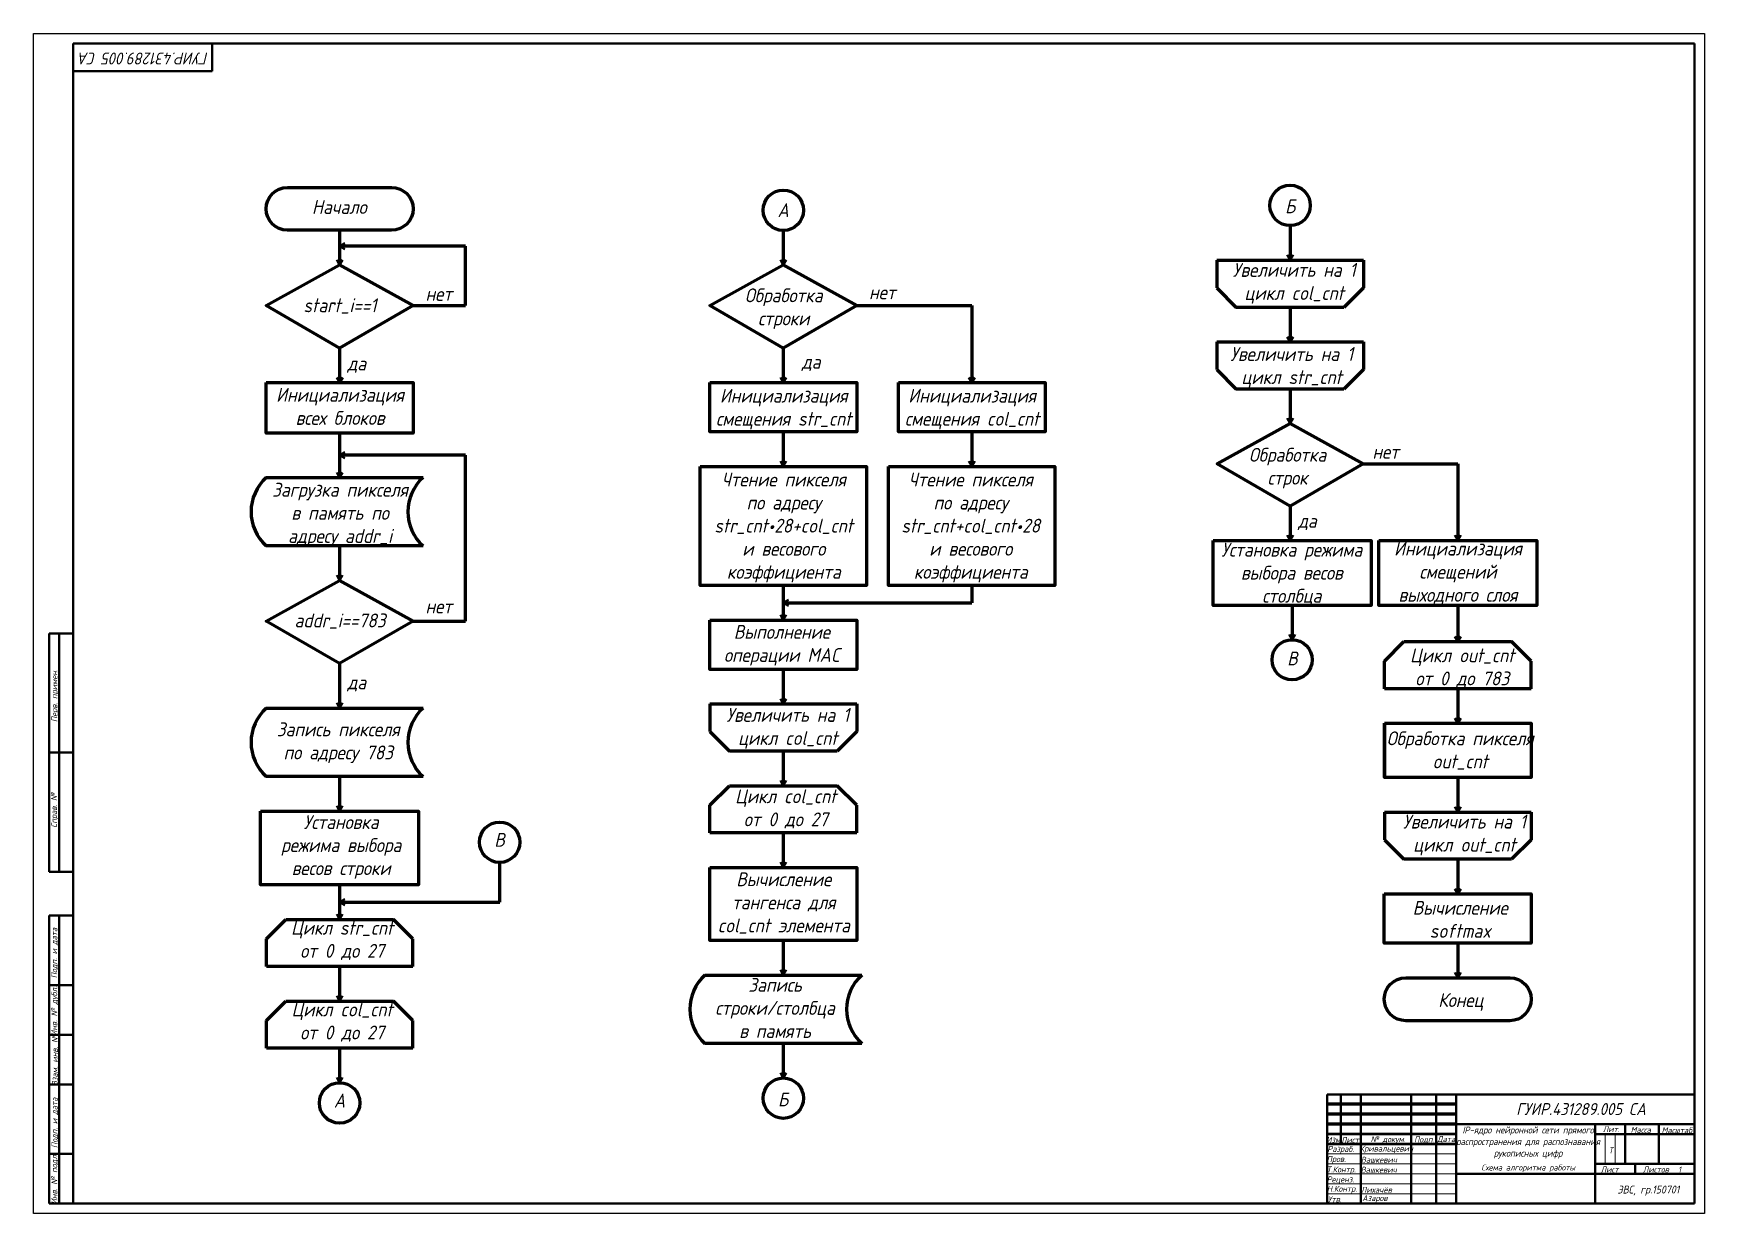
# Model space of a CAD drawing. Header units: millimetres. Extents: x -1351 to 2793, y -4756 to -707.
# Drawn here: x -1022 to -181, y -4303 to -3709 of the extents above; entities that cross this region are included whole.
import ezdxf

# ---------------------------------------------------------------- set-up
doc = ezdxf.new("R2010")
doc.units = ezdxf.units.MM
doc.header["$LTSCALE"] = 0.5
doc.layers.get('0').update_dxf_attribs({"lineweight": 60})
doc.layers.add('4-текст', color=7, linetype='Continuous', true_color=0x000000)
doc.layers.add('KONTUR', color=7, linetype='Continuous')
doc.layers.add('Основная', color=7, linetype='Continuous', lineweight=40)
doc.layers.add('тонкая', color=7, linetype='Continuous', lineweight=20)
doc.styles.get("Standard").update_dxf_attribs({"font": 'ISOCPEUI.TTF', "width": 0.9})

msp = doc.modelspace()

# ---------------------------------------------------------------- texts
at = {"layer": '4-текст', "attachment_point": 1}
for s, width, insert, char_height, rotation in [('\\pxqc;{\\fISOCPEUR|b0|i1|c204|p34;ГУИР.431289.005 СА}', 70.0582, (-931.84, -3724.68), 6, 180), ('\\pxqc;{\\fISOCPEUR|b0|i1|c204|p34;Перв. примен.}', 23.7354, (-1013.29, -4054.31), 3, 90), ('\\pxqc;{\\fISOCPEUR|b0|i1|c204|p34;Справ. №}', 23.7354, (-1013.51, -4111.95), 3, 90), ('\\pxqc;{\\fISOCPEUR|b0|i1|c204|p34;Подп. и дата}', 23.7354, (-1013.4, -4183.81), 3, 90), ('\\pxqc;{\\fISOCPEUR|b0|i1|c204|p34;Инв. № дубл.}', 23.7354, (-1013.39, -4213), 3, 90), ('\\pxqc;{\\fISOCPEUR|b0|i1|c204|p34;Взам. инв. №}', 23.7354, (-1013.06, -4237.88), 3, 90), ('\\pxqc;{\\fISOCPEUR|b0|i1|c204|p34;Подп. и дата}', 23.7354, (-1013.22, -4269.28), 3, 90), ('\\pxqc;{\\fISOCPEUR|b0|i1|c204|p34;Инв. № подл.}', 23.7354, (-1013.38, -4297.46), 3, 90)]:
    msp.add_mtext_dynamic_manual_height_columns(s, width=width, gutter_width=50, heights=[0], dxfattribs=dict(at, insert=insert, char_height=char_height, rotation=rotation))
at = {"layer": '4-текст', "color": 18, "true_color": 0x000000, "attachment_point": 1}
for s, width, gutter_width, insert, char_height in [('\\pxqc;{\\fISOCPEUR|b0|i1|c204|p34;Б}', 10.902, 69.67, (-395.36, -3792.6), 6.9666), ('\\pxqc;{\\fISOCPEUR|b0|i1|c204|p34;Начало}', 37.7455, 69.78, (-887.31, -3792.95), 6.9779), ('\\pxqc;{\\fISOCPEUR|b0|i1|c204|p34;А}', 10.902, 69.67, (-650.54, -3794.54), 6.9666), ('\\pxqc;{\\fISOCPEUR|b0|i1|c204|p34;Увеличить на 1 \\Pцикл }col_cnt', 69.5044, 69.67, (-422.59, -3824.63), 6.9666), ('\\pxqc;start_i==1', 69.617, 69.78, (-902.88, -3842.43), 6.9779), ('\\pxqc;{\\fISOCPEUR|b0|i1|c204|p34;нет}', 20.0503, 69.78, (-828.4, -3836.7), 6.9779), ('\\pxqc;{\\fISOCPEUR|b0|i1|c204|p34;Обработка\\Pстроки}', 69.5044, 69.67, (-679.53, -3837.42), 6.9666), ('\\pxqc;{\\fISOCPEUR|b0|i1|c204|p34;нет}', 20.0178, 69.67, (-605.18, -3835.9), 6.9666), ('\\pxqc;{\\fISOCPEUR|b0|i1|c204|p34;Увеличить на 1 \\Pцикл }str_cnt', 69.5044, 69.67, (-423.87, -3866.96), 6.9666), ('\\pxqc;{\\fISOCPEUR|b0|i1|c204|p34;да}', 9.1935, 69.78, (-864.27, -3871.75), 6.9779), ('\\pxqc;{\\fISOCPEUR|b0|i1|c204|p34;да}', 20.0178, 69.67, (-640.99, -3870.88), 6.9666), ('\\pxqc;{\\fISOCPEUR|b0|i1|c204|p34;Инициализация всех блоков}', 73.95, 69.78, (-905.03, -3887.49), 6.9779), ('\\pxqc;{\\fISOCPEUR|b0|i1|c204|p34;Инициализация смещения }str_cnt', 73.8303, 69.67, (-681.68, -3887.92), 6.9666), ('\\pxqc;{\\fISOCPEUR|b0|i1|c204|p34;Инициализация смещения }col_cnt', 73.8303, 69.67, (-586.88, -3887.92), 6.9666), ('\\pxqc;{\\fISOCPEUR|b0|i1|c204|p34;Обработка\\Pстрок}', 69.1423, 69.3, (-425.79, -3917.69), 6.9303), ('\\pxqc;{\\fISOCPEUR|b0|i1|c204|p34;нет}', 19.9135, 69.3, (-351.82, -3916.18), 6.9303), ('\\pxqc;{\\fISOCPEUR|b0|i1|c204|p34;Загрузка пикселя в память по адресу }addr_i', 73.95, 69.78, (-905.03, -3935.27), 6.9779), ('\\pxqc;{\\fISOCPEUR|b0|i1|c204|p34;Чтение пикселя }\\P{\\fISOCPEUR|b0|i1|c204|p34;по адресу }str_cnt•28+col_cnt{\\fISOCPEUR|b0|i1|c204|p34;\\Pи весового коэффициента}', 73.8303, 69.67, (-681.68, -3930.13), 6.9666), ('\\pxqc;{\\fISOCPEUR|b0|i1|c204|p34;Чтение пикселя }\\P{\\fISOCPEUR|b0|i1|c204|p34;по адресу }str_cnt+col_cnt•{\\fISOCPEUR|b0|i1|c204|p34;28 и весового коэффициента}', 69.429, 69.67, (-585.39, -3930.13), 6.96661), ('\\pxqc;{\\fISOCPEUR|b0|i1|c204|p34;да}', 19.9135, 69.3, (-391.21, -3950.98), 6.9303), ('\\pxqc;{\\fISOCPEUR|b0|i1|c204|p34;Установка} {\\fISOCPEUR|b0|i1|c204|p34;режима выбора весов столбца}', 79.363, 69.59, (-428.79, -3965.44), 6.9592), ('\\pxqc;{\\fISOCPEUR|b0|i1|c204|p34;Инициализация смещений выходного слоя}', 73.95, 69.78, (-342.44, -3964.88), 6.9779), ('\\pxqc;addr_i==783', 69.617, 69.78, (-902.88, -4001.05), 6.9779), ('\\pxqc;{\\fISOCPEUR|b0|i1|c204|p34;нет}', 20.0503, 69.78, (-828.4, -3993.98), 6.9779), ('\\pxqc;{\\fISOCPEUR|b0|i1|c204|p34;Выполнение операции }MAC', 63.7738, 69.67, (-677.59, -4006.82), 6.9666), ('\\pxqc;{\\fISOCPEUR|b0|i1|c204|p34;Цикл }out_cnt{\\fISOCPEUR|b0|i1|c204|p34; \\Pот }0 {\\fISOCPEUR|b0|i1|c204|p34;до }783', 69.5044, 69.67, (-338.05, -4018.62), 6.9666), ('\\pxqc;{\\fISOCPEUR|b0|i1|c204|p34;В}', 10.8452, 69.3, (-394.22, -4020.22), 6.9303), ('\\pxqc;{\\fISOCPEUR|b0|i1|c204|p34;да}', 9.1935, 69.78, (-864.27, -4032.21), 6.9779), ('\\pxqc;{\\fISOCPEUR|b0|i1|c204|p34;Увеличить на 1 \\Pцикл }col_cnt', 69.5044, 69.67, (-677.44, -4048.61), 6.9666), ('\\pxqc;{\\fISOCPEUR|b0|i1|c204|p34;Запись пикселя по адресу 783}', 63.8772, 69.78, (-900.9, -4055.86), 6.9779), ('\\pxqc;{\\fISOCPEUR|b0|i1|c204|p34;Обработка пикселя }out_cnt', 73.8303, 69.67, (-341.25, -4060.39), 6.9666), ('\\pxqc;{\\fISOCPEUR|b0|i1|c204|p34;Цикл }col_cnt{\\fISOCPEUR|b0|i1|c204|p34; \\Pот }0 {\\fISOCPEUR|b0|i1|c204|p34;до 27}', 69.5044, 69.67, (-678.48, -4089.56), 6.9666), ('\\pxqc;{\\fISOCPEUR|b0|i1|c204|p34;Установка} {\\fISOCPEUR|b0|i1|c204|p34;режима выбора весов строки}', 69.4301, 69.59, (-902.22, -4102.53), 6.9592), ('\\pxqc;{\\fISOCPEUR|b0|i1|c204|p34;Увеличить на 1 \\Pцикл }out_cnt', 69.5044, 69.67, (-336.9, -4102.31), 6.9666), ('\\pxqc;{\\fISOCPEUR|b0|i1|c204|p34;В}', 10.902, 69.67, (-793.26, -4111.5), 6.9666), ('\\pxqc;{\\fISOCPEUR|b0|i1|c204|p34;Вычисление тангенса для }col_cnt {\\fISOCPEUR|b0|i1|c204|p34;элемента}', 73.8303, 69.67, (-681.68, -4131.33), 6.96661), ('\\pxqc;{\\fISOCPEUR|b0|i1|c204|p34;Вычисление }softmax', 73.95, 69.78, (-341.31, -4145.67), 6.9779), ('\\pxqc;{\\fISOCPEUR|b0|i1|c204|p34;Цикл }str_cnt{\\fISOCPEUR|b0|i1|c204|p34; \\Pот }0 {\\fISOCPEUR|b0|i1|c204|p34;до 27}', 69.4301, 69.59, (-901.7, -4155.76), 6.9592), ('\\pxqc;{\\fISOCPEUR|b0|i1|c204|p34;Запись строки}/{\\fISOCPEUR|b0|i1|c204|p34;столбца\\Pв память}', 63.7738, 69.67, (-681.03, -4184.47), 6.9666), ('\\pxqc;{\\fISOCPEUR|b0|i1|c204|p34;Конец}', 37.7455, 69.78, (-322.92, -4192.12), 6.9779), ('\\pxqc;{\\fISOCPEUR|b0|i1|c204|p34;Цикл }col_cnt{\\fISOCPEUR|b0|i1|c204|p34; \\Pот }0 {\\fISOCPEUR|b0|i1|c204|p34;до 27}', 69.4301, 69.59, (-901.7, -4196.86), 6.9592), ('\\pxqc;{\\fISOCPEUR|b0|i1|c204|p34;А}', 10.9197, 69.78, (-873.81, -4242.74), 6.9779), ('\\pxqc;{\\fISOCPEUR|b0|i1|c204|p34;Б}', 10.902, 69.67, (-650.54, -4242.11), 6.9666)]:
    msp.add_mtext_dynamic_manual_height_columns(s, width=width, gutter_width=gutter_width, heights=[0], dxfattribs=dict(at, insert=insert, char_height=char_height))
at = {"layer": '4-текст', "attachment_point": 1}
for s, width, insert, char_height in [('\\pxqc;{\\fISOCPEUR|b0|i1|c204|p34;ГУИР.431289.005 СА}', 87.1666, (-287.13, -4247.45), 6), ('\\pxqc;IP-{\\fISOCPEUR|b0|i1|c204|p34;ядро нейронной сети прямого распространения для распознавания рукописных цифр}', 73.7653, (-307.06, -4259.26), 3.5), ('\\pxqc;{\\fISOCPEUR|b0|i1|c204|p34;Лит.}', 5.9291, (-231.34, -4259.08), 3), ('\\pxqc;{\\fISOCPEUR|b0|i1|c204|p34;Масса}', 5.9291, (-216.43, -4259.45), 3), ('\\pxqc;{\\fISOCPEUR|b0|i1|c204|p34;Масштаб}', 13.0303, (-201.8, -4259.6), 3), ('\\pxqc;{\\fISOCPEUR|b0|i1|c204|p34;Изм.}', 7.9266, (-371.69, -4264.43), 3), ('\\pxqc;{\\fISOCPEUR|b0|i1|c204|p34;Разраб.}', 17.3975, (-373.17, -4269.04), 3), ('\\pxqc;{\\fISOCPEUR|b0|i1|c204|p34;Лист}', 7.9266, (-363.76, -4264.49), 3), ('\\pxqc;{\\fISOCPEUR|b0|i1|c204|p34;Кривальцевич}', 24.591, (-353.82, -4268.84), 3), ('{\\fISOCPEUR|b0|i1|c204|p34;№ докум.}', 15.8534, (-349.4, -4264.11), 3), ('\\pxqc;{\\fISOCPEUR|b0|i1|c204|p34;Подп.}', 7.9266, (-326.43, -4264.27), 3), ('\\pxqc;{\\fISOCPEUR|b0|i1|c204|p34;Дата}', 7.9266, (-315.36, -4264.09), 3), ('\\pxqc;{\\fISOCPEUR|b0|i1|c204|p34;Т}', 5.9291, (-231.52, -4269.8), 3), ('\\pxqc;{\\fISOCPEUR|b0|i1|c204|p34;Пров.}', 17.4327, (-375.44, -4274.11), 3), ('\\pxqc;{\\fISOCPEUR|b0|i1|c204|p34;Т.Контр.}', 18, (-373.22, -4279.38), 3), ('\\pxqc;{\\fISOCPEUR|b0|i1|c204|p34;Вашкевич}', 17.8353, (-354.27, -4279.53), 3), ('\\pxqc;{\\fISOCPEUR|b0|i1|c204|p34;Вашкевич}', 17.8353, (-354.18, -4274.49), 3), ('\\pxqc;{\\fISOCPEUR|b0|i1|c204|p34;Схема алгоритма работы}', 65.9867, (-303.08, -4278.39), 3), ('\\pxqc;{\\fISOCPEUR|b0|i1|c204|p34;Лист}', 5.9291, (-232.08, -4279.37), 3), ('\\pxqc;{\\fISOCPEUR|b0|i1|c204|p34;Листов}', 5.9291, (-208.83, -4279.37), 3), ('\\pxqc;{\\fISOCPEUR|b0|i1|c204|p34;1}', 5.9291, (-196.9, -4279.41), 3), ('\\pxqc;{\\fISOCPEUR|b0|i1|c204|p34;Реценз.}', 16.9944, (-373.11, -4284.4), 3), ('\\pxqc;{\\fISOCPEUR|b0|i1|c204|p34;Н.Контр.}', 17.3764, (-372.55, -4289.09), 3), ('\\pxqc;{\\fISOCPEUR|b0|i1|c204|p34;ЭВС, гр.150701}', 40.863, (-230.07, -4288.98), 4), ('\\pxqc;{\\fISOCPEUR|b0|i1|c204|p34;Утв.}', 16.5538, (-375.76, -4294.38), 3), ('\\pxqc;{\\fISOCPEUR|b0|i1|c204|p34;Лихачёв}', 15.3131, (-354.18, -4289.62), 3), ('\\pxqc;{\\fISOCPEUR|b0|i1|c204|p34;Азаров}', 12.881, (-353.71, -4293.77), 3)]:
    msp.add_mtext_dynamic_manual_height_columns(s, width=width, gutter_width=50, heights=[0], dxfattribs=dict(at, insert=insert, char_height=char_height))

# ---------------------------------------------------------------- linework, layer by layer
for p, q in [((-868.26, -3808.18), (-868.26, -3825.57)), ((-644.99, -3808.26), (-644.99, -3825.63)), ((-389.94, -3805.82), (-389.94, -3823.18)), ((-804.9, -3816.15), (-868.26, -3816.15)), ((-804.9, -3845.99), (-804.9, -3816.15)), ((-426.86, -3823.18), (-353.03, -3823.18)), ((-426.86, -3823.18), (-426.86, -3837.11)), ((-353.03, -3823.18), (-353.03, -3837.11)), ((-426.86, -3837.11), (-417.01, -3846.96)), ((-353.03, -3837.11), (-362.88, -3846.96)), ((-831.28, -3845.99), (-804.9, -3845.99)), ((-608.07, -3846.02), (-550.19, -3846.02)), ((-550.19, -3846.02), (-550.19, -3884.79)), ((-362.88, -3846.96), (-417.01, -3846.96)), ((-389.94, -3846.96), (-389.94, -3864.33)), ((-868.26, -3867.44), (-868.26, -3884.83)), ((-644.99, -3867.43), (-644.99, -3884.79)), ((-426.86, -3864.33), (-353.03, -3864.33)), ((-426.86, -3864.33), (-426.86, -3878.26)), ((-353.03, -3864.33), (-353.03, -3878.26)), ((-587.1, -3884.79), (-513.15, -3884.79)), ((-426.86, -3878.26), (-417.01, -3888.11)), ((-353.03, -3878.26), (-362.88, -3888.11)), ((-362.88, -3888.11), (-417.01, -3888.11)), ((-389.94, -3888.11), (-389.94, -3905.38)), ((-868.26, -3910.21), (-868.26, -3932.6)), ((-644.99, -3909.63), (-644.99, -3926.99)), ((-550.19, -3909.63), (-550.19, -3926.99)), ((-804.9, -3921.41), (-868.26, -3921.41)), ((-804.9, -4004.85), (-804.9, -3921.41)), ((-353.22, -3925.67), (-305.58, -3925.67)), ((-305.58, -3925.67), (-305.58, -3964.24)), ((-905.23, -3932.6), (-826.28, -3932.6)), ((-389.94, -3946.96), (-389.94, -3964.24)), ((-826.28, -3967.03), (-905.23, -3967.03)), ((-868.26, -3967.03), (-868.26, -3984.42)), ((-644.99, -3986.98), (-644.99, -4004.34)), ((-550.19, -3986.98), (-550.19, -3995.66)), ((-644.99, -3995.66), (-550.19, -3995.66)), ((-388.94, -3996.95), (-388.94, -4014.22)), ((-305.58, -3997.8), (-305.58, -4015.16)), ((-831.28, -4004.85), (-804.9, -4004.85)), ((-342.5, -4025.02), (-332.64, -4015.16)), ((-332.64, -4015.16), (-278.52, -4015.16)), ((-268.67, -4025.02), (-278.52, -4015.16)), ((-868.26, -4026.29), (-868.26, -4048.68)), ((-342.5, -4038.95), (-342.5, -4025.02)), ((-268.67, -4038.95), (-268.67, -4025.02)), ((-644.99, -4029.19), (-644.99, -4046.55)), ((-268.67, -4038.95), (-342.5, -4038.95)), ((-305.58, -4038.95), (-305.58, -4056.31)), ((-905.23, -4048.68), (-826.28, -4048.68)), ((-681.9, -4046.55), (-608.07, -4046.55)), ((-681.9, -4046.55), (-681.9, -4060.48)), ((-608.07, -4046.55), (-608.07, -4060.48)), ((-681.9, -4060.48), (-672.05, -4070.34)), ((-608.07, -4060.48), (-617.93, -4070.34)), ((-342.5, -4056.31), (-342.5, -4083.61)), ((-268.67, -4056.31), (-268.67, -4083.61)), ((-617.93, -4070.34), (-672.05, -4070.34)), ((-644.99, -4070.34), (-644.99, -4087.7)), ((-826.28, -4083.11), (-905.23, -4083.11)), ((-868.26, -4083.11), (-868.26, -4100.5)), ((-305.58, -4083.61), (-305.58, -4100.97)), ((-681.9, -4097.55), (-672.05, -4087.7)), ((-672.05, -4087.7), (-617.93, -4087.7)), ((-608.07, -4097.55), (-617.93, -4087.7)), ((-681.9, -4111.48), (-681.9, -4097.55)), ((-608.07, -4111.48), (-608.07, -4097.55)), ((-342.5, -4100.97), (-268.67, -4100.97)), ((-342.5, -4100.97), (-342.5, -4114.9)), ((-268.67, -4100.97), (-268.67, -4114.9)), ((-608.07, -4111.48), (-681.9, -4111.48)), ((-644.99, -4111.48), (-644.99, -4128.85)), ((-342.5, -4114.9), (-332.64, -4124.76)), ((-268.67, -4114.9), (-278.52, -4124.76)), ((-787.72, -4146.33), (-787.72, -4126.33)), ((-278.52, -4124.76), (-332.64, -4124.76)), ((-305.58, -4124.76), (-305.58, -4142.15)), ((-868.26, -4137.66), (-868.26, -4155)), ((-868.26, -4146.33), (-787.72, -4146.33)), ((-905.14, -4164.84), (-895.29, -4155)), ((-895.29, -4155), (-841.23, -4155)), ((-831.38, -4164.84), (-841.23, -4155)), ((-905.14, -4178.76), (-905.14, -4164.84)), ((-831.38, -4178.76), (-831.38, -4164.84)), ((-644.99, -4165.67), (-644.99, -4183.04)), ((-305.58, -4167.03), (-305.58, -4184.39)), ((-831.38, -4178.76), (-905.14, -4178.76)), ((-868.26, -4178.76), (-868.26, -4196.11)), ((-684.46, -4183.04), (-605.51, -4183.04)), ((-905.14, -4205.95), (-895.29, -4196.11)), ((-895.29, -4196.11), (-841.23, -4196.11)), ((-831.38, -4205.95), (-841.23, -4196.11)), ((-905.14, -4219.87), (-905.14, -4205.95)), ((-831.38, -4219.87), (-831.38, -4205.95)), ((-831.38, -4219.87), (-905.14, -4219.87)), ((-868.26, -4219.87), (-868.26, -4237.21)), ((-605.51, -4217.47), (-684.46, -4217.47)), ((-644.99, -4217.47), (-644.99, -4234.83)), ((-306.37, -4248.07), (-371.37, -4248.07)), ((-306.37, -4253.07), (-371.37, -4253.07)), ((-306.37, -4258.07), (-371.37, -4258.07)), ((-236.37, -4298.07), (-236.37, -4298.07)), ((-236.37, -4298.07), (-236.37, -4298.07)), ((-236.37, -4298.07), (-236.37, -4298.07))]:
    msp.add_line(p, q)
at = {"lineweight": 40}
for p, q in [((-868.26, -3816.15), (-865.65, -3814.67)), ((-868.26, -3816.15), (-865.66, -3817.65)), ((-868.26, -3825.57), (-869.74, -3822.96)), ((-868.26, -3825.57), (-866.76, -3822.97)), ((-644.99, -3825.63), (-646.47, -3823.02)), ((-644.99, -3825.63), (-643.49, -3823.03)), ((-389.94, -3823.18), (-391.43, -3820.57)), ((-389.94, -3823.18), (-388.44, -3820.58)), ((-389.94, -3864.33), (-391.43, -3861.72)), ((-389.94, -3864.33), (-388.44, -3861.73)), ((-868.23, -3884.83), (-869.72, -3882.22)), ((-868.23, -3884.83), (-866.73, -3882.23)), ((-644.99, -3884.79), (-646.47, -3882.18)), ((-644.99, -3884.79), (-643.49, -3882.19)), ((-550.19, -3884.79), (-551.67, -3882.18)), ((-550.19, -3884.79), (-548.68, -3882.19)), ((-389.94, -3905.38), (-391.43, -3902.78)), ((-389.94, -3905.38), (-388.44, -3902.79)), ((-868.26, -3921.41), (-865.65, -3919.92)), ((-868.26, -3921.41), (-865.66, -3922.91)), ((-644.99, -3926.99), (-646.47, -3924.39)), ((-644.99, -3926.99), (-643.49, -3924.4)), ((-550.19, -3926.99), (-551.67, -3924.39)), ((-550.19, -3926.99), (-548.68, -3924.4)), ((-868.26, -3932.6), (-869.74, -3930)), ((-868.26, -3932.6), (-866.76, -3930.01)), ((-389.94, -3964.24), (-391.43, -3961.63)), ((-389.94, -3964.24), (-388.44, -3961.64)), ((-305.58, -3964.24), (-307.07, -3961.63)), ((-305.58, -3964.24), (-304.08, -3961.64)), ((-868.26, -3984.42), (-869.74, -3981.82)), ((-868.26, -3984.42), (-866.76, -3981.83)), ((-644.99, -3995.66), (-642.38, -3994.18)), ((-644.99, -4004.34), (-646.47, -4001.74)), ((-644.99, -3995.66), (-642.39, -3997.16)), ((-644.99, -4004.34), (-643.49, -4001.75)), ((-388.94, -4014.22), (-390.43, -4011.62)), ((-388.94, -4014.22), (-387.44, -4011.62)), ((-305.58, -4015.16), (-307.07, -4012.56)), ((-305.58, -4015.16), (-304.08, -4012.57)), ((-644.99, -4046.55), (-646.47, -4043.94)), ((-644.99, -4046.55), (-643.49, -4043.95)), ((-868.26, -4048.68), (-869.74, -4046.07)), ((-868.26, -4048.68), (-866.76, -4046.08)), ((-305.58, -4056.31), (-307.07, -4053.7)), ((-305.58, -4056.31), (-304.08, -4053.71)), ((-644.99, -4087.7), (-646.47, -4085.09)), ((-644.99, -4087.7), (-643.49, -4085.1)), ((-868.26, -4100.5), (-869.74, -4097.89)), ((-868.26, -4100.5), (-866.76, -4097.9)), ((-305.58, -4100.97), (-307.07, -4098.36)), ((-305.58, -4100.97), (-304.08, -4098.37)), ((-644.99, -4128.85), (-646.47, -4126.24)), ((-644.99, -4128.85), (-643.49, -4126.25)), ((-868.26, -4146.33), (-865.65, -4144.85)), ((-305.58, -4142.15), (-307.07, -4139.54)), ((-305.58, -4142.15), (-304.08, -4139.55)), ((-868.26, -4155), (-869.74, -4152.4)), ((-868.26, -4146.33), (-865.66, -4147.83)), ((-868.26, -4155), (-866.76, -4152.41)), ((-644.99, -4183.04), (-646.47, -4180.43)), ((-644.99, -4183.04), (-643.49, -4180.44)), ((-305.58, -4184.39), (-307.07, -4181.79)), ((-305.58, -4184.39), (-304.08, -4181.79)), ((-868.26, -4196.11), (-869.74, -4193.5)), ((-868.26, -4196.11), (-866.76, -4193.51)), ((-868.26, -4237.21), (-869.74, -4234.6)), ((-868.26, -4237.21), (-866.76, -4234.61)), ((-644.98, -4234.83), (-646.47, -4232.22)), ((-644.98, -4234.83), (-643.48, -4232.23))]:
    msp.add_line(p, q, dxfattribs=at)
at = {"lineweight": 50}
for p, q in [((-306.37, -4263.07), (-371.37, -4263.07)), ((-306.37, -4268.07), (-371.37, -4268.07))]:
    msp.add_line(p, q, dxfattribs=at)
for points in [[(-842.09, -3808.18), (-894.43, -3808.18, -1), (-894.43, -3786.56, 0.414214)], [(-894.43, -3786.56), (-842.09, -3786.56, -1), (-842.09, -3808.18, 0.414214)], [(-279.42, -4206.01), (-331.75, -4206.01, -1), (-331.75, -4184.39, 0.414214)], [(-331.75, -4184.39), (-279.42, -4184.39, -1), (-279.42, -4206.01, 0.414214)]]:
    msp.add_lwpolyline(points, format="xyb")
for points in [[(-868.26, -3825.57), (-831.28, -3845.99), (-868.26, -3867.44), (-905.23, -3845.99)], [(-644.99, -3825.63), (-608.07, -3846.02), (-644.99, -3867.43), (-681.9, -3846.02)], [(-905.23, -3884.83), (-831.28, -3884.83), (-831.28, -3910.21), (-905.23, -3910.21)], [(-681.9, -3884.79), (-608.07, -3884.79), (-608.07, -3909.63), (-681.9, -3909.63)], [(-587.1, -3884.79), (-513.27, -3884.79), (-513.27, -3909.63), (-587.1, -3909.63)], [(-389.94, -3905.38), (-353.22, -3925.67), (-389.94, -3946.96), (-426.67, -3925.67)], [(-686.9, -3926.99), (-603.07, -3926.99), (-603.07, -3986.98), (-686.9, -3986.98)], [(-592.1, -3926.99), (-508.27, -3926.99), (-508.27, -3986.98), (-592.1, -3986.98)], [(-428.67, -3964.24), (-349.22, -3964.24), (-349.22, -3996.95), (-428.67, -3996.95)], [(-345.3, -3964.24), (-265.86, -3964.24), (-265.86, -3996.95), (-345.3, -3996.95)], [(-868.26, -3984.42), (-831.28, -4004.85), (-868.26, -4026.29), (-905.23, -4004.85)], [(-681.9, -4004.34), (-608.07, -4004.34), (-608.07, -4029.19), (-681.9, -4029.19)], [(-342.5, -4056.31), (-268.67, -4056.31), (-268.67, -4083.61), (-342.5, -4083.61)], [(-908.03, -4100.5), (-828.55, -4100.5), (-828.55, -4137.66), (-908.03, -4137.66)], [(-681.9, -4128.85), (-608.07, -4128.85), (-608.07, -4165.67), (-681.9, -4165.67)], [(-342.56, -4142.15), (-268.61, -4142.15), (-268.61, -4167.03), (-342.56, -4167.03)]]:
    msp.add_lwpolyline(points, close=True)
for centre, radius in [((-644.99, -3798.09), 10.17), ((-389.94, -3795.64), 10.17), ((-388.94, -4024.34), 10.12), ((-787.72, -4116.16), 10.17), ((-868.26, -4247.4), 10.19), ((-644.99, -4245), 10.17)]:
    msp.add_circle(centre, radius)
for centre in [(-889.54, -3949.82), (-810.59, -3949.82), (-889.54, -4065.9), (-810.59, -4065.9), (-668.77, -4200.25), (-589.82, -4200.25)]:
    msp.add_arc(centre, 23.3, 132.35547, 227.64453)
at = {"layer": 'KONTUR'}
for p, q in [((-1022.37, -4303.07), (-1022.37, -3709.07)), ((-1022.37, -3709.07), (-181.37, -3709.07)), ((-181.37, -3709.07), (-181.37, -4303.07)), ((-181.37, -4303.07), (-1022.37, -4303.07))]:
    msp.add_line(p, q, dxfattribs=at)
at = {"layer": 'Основная'}
for p, q in [((-1002.37, -4258.07), (-1002.37, -3714.07)), ((-186.37, -3714.07), (-1002.37, -3714.07)), ((-932.37, -3728.07), (-932.37, -3714.07)), ((-186.37, -4298.07), (-186.37, -3714.07)), ((-932.37, -3728.07), (-1002.37, -3728.07)), ((-1014.37, -4011.07), (-1014.37, -4131.07)), ((-1002.37, -4011.07), (-1014.37, -4011.07)), ((-1009.37, -4131.07), (-1009.37, -4011.07)), ((-1002.37, -4071.07), (-1014.37, -4071.07)), ((-1002.37, -4131.07), (-1014.37, -4131.07)), ((-1014.37, -4298.07), (-1014.37, -4153.07)), ((-1002.37, -4153.07), (-1014.37, -4153.07)), ((-1009.37, -4298.07), (-1009.37, -4153.07)), ((-1002.37, -4188.07), (-1014.37, -4188.07)), ((-1002.37, -4213.07), (-1014.37, -4213.07)), ((-1002.37, -4238.07), (-1014.37, -4238.07)), ((-371.37, -4243.07), (-371.37, -4298.07)), ((-186.37, -4243.07), (-371.37, -4243.07)), ((-364.37, -4268.07), (-364.37, -4243.07)), ((-354.37, -4243.07), (-354.37, -4298.07)), ((-328.95, -4298.07), (-328.95, -4243.07)), ((-316.37, -4243.07), (-316.37, -4298.07)), ((-306.37, -4243.07), (-306.37, -4298.07)), ((-1002.37, -4298.07), (-1002.37, -4258.07)), ((-306.37, -4258.07), (-186.37, -4258.07)), ((-236.37, -4258.07), (-236.37, -4298.07)), ((-236.37, -4263.07), (-186.37, -4263.07)), ((-221.37, -4258.07), (-221.37, -4278.07)), ((-204.37, -4258.07), (-204.37, -4278.07)), ((-1002.37, -4273.07), (-1014.37, -4273.07)), ((-186.37, -4278.07), (-236.37, -4278.07)), ((-216.37, -4278.07), (-216.37, -4283.07)), ((-186.37, -4283.07), (-306.37, -4283.07)), ((-186.37, -4298.07), (-1014.37, -4298.07))]:
    msp.add_line(p, q, dxfattribs=at)
at = {"layer": 'тонкая'}
for p, q in [((-231.38, -4263.28), (-231.38, -4278.07)), ((-226.3, -4263.28), (-226.3, -4278.07)), ((-371.37, -4273.07), (-306.37, -4273.07)), ((-306.37, -4278.07), (-371.37, -4278.07)), ((-306.37, -4283.07), (-371.37, -4283.07))]:
    msp.add_line(p, q, dxfattribs=at)
for points in [[(-371.37, -4288.07), (-306.37, -4288.07)], [(-371.37, -4293.07), (-306.37, -4293.07)]]:
    msp.add_lwpolyline(points, dxfattribs=at)

msp.set_redraw_order([(e.dxf.handle, doc.entitydb.next_handle()) for e in msp.query("TEXT MTEXT ATTDEF DIMENSION ARC_DIMENSION")])  # texts and dimensions are drawn at this point

doc.saveas('drawing.dxf')
